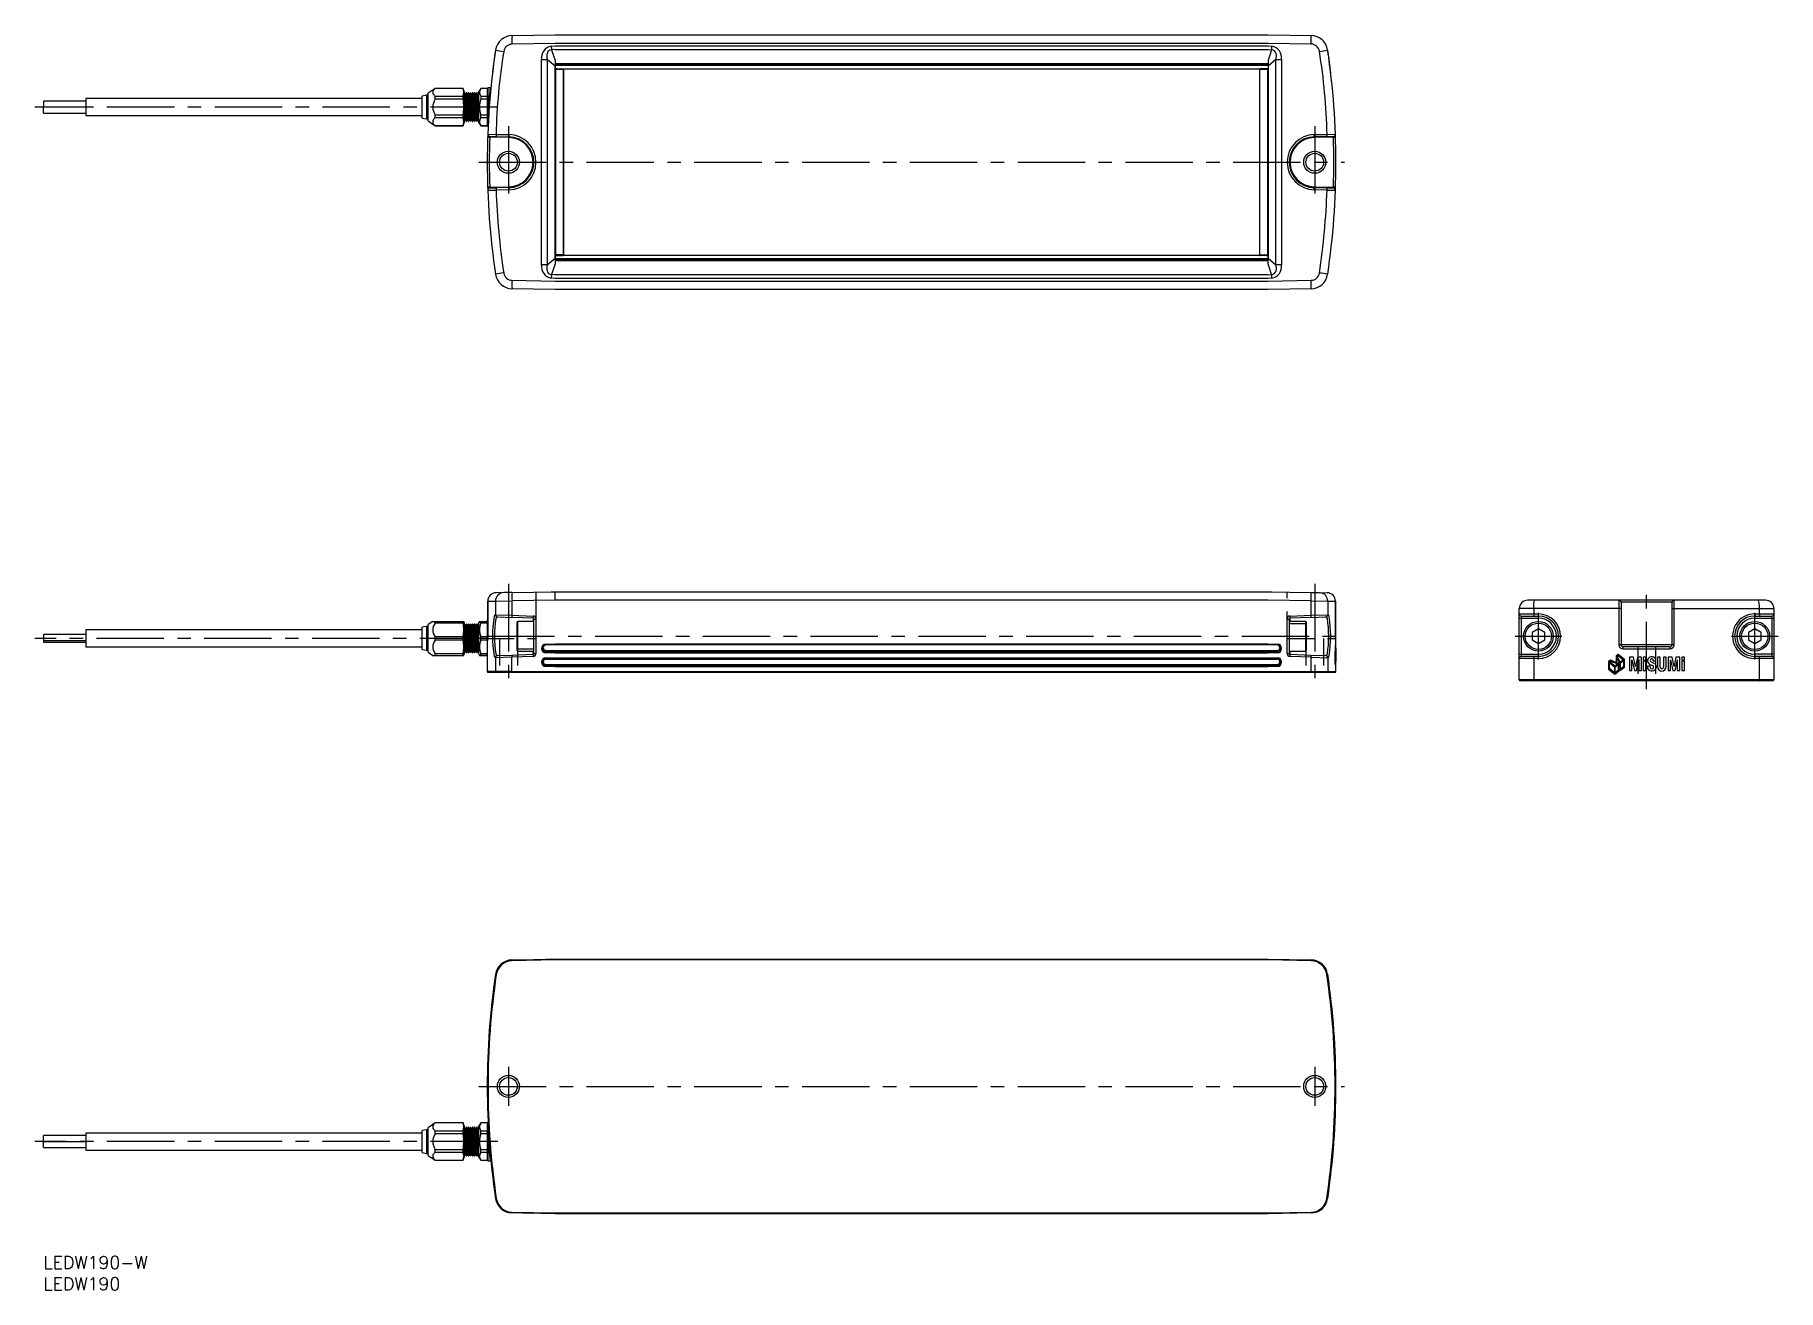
# Model space of a CAD drawing. Extents: x -2 to 409, y -8 to 288.
import ezdxf

# ---------------------------------------------------------------- set-up
doc = ezdxf.new("R2010")
doc.units = 0
doc.header["$LTSCALE"] = 0.5
doc.linetypes.add('CENTER', pattern=[50.8, 31.75, -6.35, 6.35, -6.35])
doc.linetypes.add('DASHED', pattern=[19.05, 12.7, -6.35])
for name, color, linetype in [('MSM_CENTER', 1, 'CENTER'), ('MSM_CONTINUOUS', 7, 'CONTINUOUS'), ('MSM_DASHED', 4, 'DASHED'), ('MSM_PART_NUMBER', 7, 'CONTINUOUS')]:
    doc.layers.add(name, color=color, linetype=linetype)
doc.styles.get("Standard").update_dxf_attribs({"font": 'txt.shx', "height": 3, "bigfont": 'bigfont.shx'})

# ---------------------------------------------------------------- blocks, each defined once
blk = doc.blocks.new('*U5')
at = {"layer": 'MSM_PART_NUMBER'}
blk.add_text('LEDW190', height=3, dxfattribs=at).set_placement((0, -8))
blk = doc.blocks.new('*U6')
at = {"layer": 'MSM_PART_NUMBER'}
blk.add_text('LEDW190-W', height=3, dxfattribs=at).set_placement((0, -3))

msp = doc.modelspace()

# ---------------------------------------------------------------- linework, layer by layer
at = {"layer": 'MSM_CENTER'}
for p, q in [((107.07, 270.76), (-2, 270.76)), ((109.6, 266.27), (109.6, 249.26)), ((299.6, 266.27), (299.6, 249.26)), ((102.6, 257.76), (306.6, 257.76)), ((109.6, 158.38), (109.6, 135.57)), ((299.6, 158.38), (299.6, 135.57)), ((377.8, 133.57), (377.8, 156.57)), ((352.3, 140.57), (352.3, 151.57)), ((403.3, 140.57), (403.3, 151.57)), ((104.6, 145.57), (-2, 145.57)), ((104.6, 146.07), (306.48, 146.07)), ((346.8, 146.07), (357.8, 146.07)), ((397.8, 146.07), (408.8, 146.07)), ((109.6, 44.6), (109.6, 35.4)), ((299.6, 44.6), (299.6, 35.4)), ((102.6, 40), (306.6, 40)), ((107.07, 27), (-2, 27))]:
    msp.add_line(p, q, dxfattribs=at)
at = {"layer": 'MSM_CONTINUOUS'}
for p, q in [((110.43, 287.59), (120.6, 287.76)), ((120.6, 287.76), (288.6, 287.76)), ((288.6, 287.76), (298.76, 287.59)), ((120.6, 285.76), (110.43, 285.59)), ((119.67, 285.11), (120.6, 285.2)), ((120.6, 284.33), (119.76, 284.25)), ((119.76, 284.25), (120.6, 281.72)), ((288.6, 285.76), (120.6, 285.76)), ((120.6, 285.2), (288.6, 285.2)), ((120.6, 284.34), (288.6, 284.34)), ((298.76, 285.59), (288.6, 285.76)), ((288.6, 285.2), (289.52, 285.11)), ((288.6, 284.33), (289.43, 284.25)), ((289.43, 284.25), (288.6, 281.72)), ((117.41, 233.56), (117.41, 281.97)), ((117.41, 281.97), (118.76, 281.97)), ((118.76, 281.97), (118.76, 233.56)), ((120.6, 280.37), (118.76, 281.97)), ((120.6, 281.72), (120.6, 279.91)), ((288.6, 280.93), (120.6, 280.93)), ((120.6, 280.77), (288.6, 280.77)), ((288.6, 280.67), (120.6, 280.67)), ((288.6, 280.57), (120.6, 280.57)), ((120.6, 235.16), (120.6, 280.37)), ((120.6, 279.57), (120.6, 279.67)), ((122.59, 279.57), (120.6, 279.57)), ((120.7, 279.76), (122.39, 279.76)), ((120.7, 279.56), (120.7, 235.96)), ((120.9, 279.76), (120.9, 279.88)), ((121.1, 279.85), (121.1, 279.76)), ((121.1, 279.78), (288.1, 279.78)), ((121.1, 279.78), (288.1, 279.78)), ((122.59, 279.57), (122.59, 235.97)), ((122.59, 235.96), (122.59, 279.56)), ((286.6, 279.57), (286.6, 235.97)), ((288.6, 279.57), (286.6, 279.57)), ((286.6, 279.56), (286.6, 235.96)), ((286.6, 279.56), (286.6, 279.56)), ((288.5, 279.76), (286.8, 279.76)), ((288.1, 279.76), (288.1, 279.85)), ((288.3, 279.88), (288.3, 279.76)), ((288.49, 279.56), (288.49, 235.96)), ((290.43, 281.97), (288.6, 280.37)), ((288.6, 281.72), (288.6, 279.93)), ((288.6, 280.37), (288.6, 235.16)), ((290.43, 233.56), (290.43, 281.97)), ((290.43, 281.97), (291.79, 281.97)), ((291.79, 281.97), (291.79, 233.56)), ((104.8, 269.81), (104.8, 275.26)), ((105.27, 275.26), (104.8, 275.26)), ((10, 272.18), (0, 272.18)), ((0, 272.18), (0, 270.78)), ((89.3, 272.76), (10, 272.76)), ((10, 272.76), (10, 268.76)), ((90.3, 273.56), (89.3, 273.36)), ((89.3, 268.16), (89.3, 273.36)), ((90.3, 273.56), (90.3, 267.96)), ((90.69, 273.56), (90.3, 273.56)), ((92.31, 275.16), (90.69, 274.01)), ((90.69, 267.51), (90.69, 274.01)), ((98.92, 275.16), (92.31, 275.16)), ((92.31, 275.15), (92.31, 275.16)), ((98.92, 275.15), (92.31, 275.15)), ((92.31, 273.31), (98.92, 273.31)), ((92.31, 272.6), (92.31, 273.31)), ((98.92, 272.6), (92.31, 272.6)), ((98.92, 275.15), (98.92, 275.16)), ((99.19, 274.46), (98.92, 275.16)), ((98.92, 272.6), (98.92, 273.31)), ((99.19, 274.46), (99.19, 267.06)), ((99.35, 273.86), (99.19, 274.12)), ((99.35, 273.86), (99.35, 267.67)), ((99.47, 273.86), (99.35, 273.86)), ((99.63, 274.13), (99.47, 273.86)), ((99.47, 273.86), (99.47, 267.67)), ((99.63, 274.13), (99.63, 267.4)), ((99.69, 267.4), (99.69, 274.13)), ((99.85, 273.86), (99.69, 274.13)), ((99.85, 273.86), (99.85, 267.67)), ((99.97, 273.86), (99.85, 273.86)), ((100.13, 274.13), (99.97, 273.86)), ((99.97, 273.86), (99.97, 267.67)), ((100.13, 274.13), (100.13, 267.4)), ((100.19, 267.4), (100.19, 274.13)), ((100.35, 273.86), (100.19, 274.13)), ((100.35, 273.86), (100.35, 267.67)), ((100.47, 273.86), (100.35, 273.86)), ((100.63, 274.13), (100.47, 273.86)), ((100.47, 273.86), (100.47, 267.67)), ((100.63, 274.13), (100.63, 267.4)), ((100.69, 267.4), (100.69, 274.13)), ((100.85, 273.86), (100.69, 274.13)), ((100.85, 273.86), (100.85, 267.67)), ((100.97, 273.86), (100.85, 273.86)), ((101.13, 274.13), (100.97, 273.86)), ((100.97, 273.86), (100.97, 267.67)), ((101.13, 274.13), (101.13, 267.4)), ((101.19, 267.4), (101.19, 274.13)), ((101.35, 273.86), (101.19, 274.13)), ((101.35, 267.67), (101.35, 273.86)), ((101.47, 273.86), (101.35, 273.86)), ((101.63, 274.13), (101.47, 273.86)), ((101.47, 267.67), (101.47, 273.86)), ((101.63, 274.13), (101.63, 267.4)), ((101.69, 267.4), (101.69, 274.13)), ((101.85, 273.86), (101.69, 274.13)), ((101.85, 267.67), (101.85, 273.86)), ((101.97, 273.86), (101.85, 273.86)), ((102.13, 274.13), (101.97, 273.86)), ((101.97, 267.67), (101.97, 273.86)), ((102.13, 274.13), (102.13, 267.4)), ((102.19, 267.4), (102.19, 274.13)), ((102.35, 273.86), (102.19, 274.13)), ((102.35, 267.67), (102.35, 273.86)), ((102.5, 273.86), (102.35, 273.86)), ((102.5, 267.67), (102.5, 273.86)), ((103.06, 275.16), (102.6, 274.46)), ((102.6, 267.06), (102.6, 274.46)), ((103.06, 275.15), (103.06, 275.16)), ((104.6, 275.16), (103.06, 275.16)), ((104.6, 275.15), (103.06, 275.15)), ((103.06, 273.31), (103.06, 272.6)), ((103.06, 273.31), (104.6, 273.31)), ((104.6, 272.6), (103.06, 272.6)), ((104.6, 275.16), (104.6, 266.38)), ((0, 270.78), (10, 270.78)), ((0, 269.35), (0, 270.75)), ((10, 270.75), (0, 270.75)), ((0, 269.35), (10, 269.35)), ((10, 268.76), (89.3, 268.76)), ((89.3, 268.16), (90.3, 267.96)), ((90.3, 267.96), (90.69, 267.96)), ((90.69, 267.51), (92.31, 266.36)), ((92.31, 268.93), (98.92, 268.93)), ((92.31, 268.22), (92.31, 268.93)), ((98.92, 268.22), (92.31, 268.22)), ((98.92, 268.22), (98.92, 268.93)), ((98.92, 266.36), (99.19, 267.06)), ((99.19, 267.41), (99.35, 267.67)), ((99.35, 267.67), (99.47, 267.67)), ((99.47, 267.67), (99.63, 267.4)), ((99.69, 267.4), (99.85, 267.67)), ((99.85, 267.67), (99.97, 267.67)), ((99.97, 267.67), (100.13, 267.4)), ((100.19, 267.4), (100.35, 267.67)), ((100.35, 267.67), (100.47, 267.67)), ((100.47, 267.67), (100.63, 267.4)), ((100.69, 267.4), (100.85, 267.67)), ((100.85, 267.67), (100.97, 267.67)), ((100.97, 267.67), (101.13, 267.4)), ((101.19, 267.4), (101.35, 267.67)), ((101.35, 267.67), (101.47, 267.67)), ((101.47, 267.67), (101.63, 267.4)), ((101.69, 267.4), (101.85, 267.67)), ((101.85, 267.67), (101.97, 267.67)), ((101.97, 267.67), (102.13, 267.4)), ((102.19, 267.4), (102.35, 267.67)), ((102.35, 267.67), (102.5, 267.67)), ((102.6, 267.06), (103.06, 266.36)), ((103.06, 268.22), (103.06, 268.93)), ((103.06, 268.93), (104.6, 268.93)), ((104.6, 268.22), (103.06, 268.22)), ((104.9, 269.64), (104.9, 267.91)), ((105.03, 268.17), (104.9, 268.17)), ((104.9, 267.76), (105.08, 267.76)), ((92.31, 266.38), (98.92, 266.38)), ((92.31, 266.36), (92.31, 266.38)), ((92.31, 266.36), (98.92, 266.36)), ((98.92, 266.36), (98.92, 266.38)), ((103.06, 266.36), (103.06, 266.38)), ((103.06, 266.38), (104.6, 266.38)), ((103.06, 266.36), (104.6, 266.36)), ((104.72, 264.36), (104.76, 264.36)), ((104.72, 264.36), (106.68, 264.32)), ((105.02, 263.89), (105.21, 263.84)), ((109.7, 263.56), (105.18, 263.64)), ((105.21, 263.84), (106.68, 263.82)), ((106.68, 264.32), (109.7, 264.26)), ((106.68, 263.85), (106.68, 263.82)), ((106.68, 263.82), (109.7, 263.76)), ((299.49, 264.26), (302.51, 264.32)), ((302.51, 263.82), (299.49, 263.76)), ((304.01, 263.64), (299.49, 263.56)), ((302.51, 264.32), (304.48, 264.36)), ((302.51, 263.82), (303.98, 263.84)), ((104.72, 251.17), (106.68, 251.21)), ((105.18, 251.89), (109.7, 251.97)), ((105.21, 251.69), (106.68, 251.71)), ((109.7, 251.77), (106.68, 251.71)), ((109.7, 251.27), (106.68, 251.21)), ((299.49, 251.97), (304.01, 251.89)), ((299.49, 251.77), (302.51, 251.71)), ((302.51, 251.21), (299.49, 251.27)), ((302.51, 251.71), (302.51, 251.68)), ((302.51, 251.71), (303.91, 251.69)), ((302.51, 251.21), (304.48, 251.17)), ((303.91, 251.69), (304, 251.69)), ((304.48, 251.3), (304.48, 251.3)), ((304.48, 251.2), (304.48, 251.17)), ((118.76, 233.56), (120.6, 235.16)), ((120.6, 235.97), (120.6, 235.87)), ((122.59, 235.97), (120.6, 235.97)), ((120.6, 235.6), (120.6, 233.81)), ((288.6, 234.97), (120.6, 234.97)), ((120.6, 234.86), (288.6, 234.86)), ((288.6, 234.76), (120.6, 234.76)), ((120.6, 234.6), (288.6, 234.6)), ((120.7, 235.76), (122.39, 235.76)), ((120.9, 235.64), (120.9, 235.76)), ((121.1, 235.76), (121.1, 235.68)), ((288.1, 235.75), (121.1, 235.75)), ((288.1, 235.75), (121.1, 235.75)), ((122.59, 235.96), (122.59, 235.96)), ((286.6, 235.97), (288.6, 235.97)), ((288.5, 235.76), (286.8, 235.76)), ((288.1, 235.68), (288.1, 235.76)), ((288.3, 235.76), (288.3, 235.64)), ((288.6, 233.81), (288.6, 235.62)), ((288.6, 235.16), (290.43, 233.56)), ((288.6, 234.64), (288.6, 234.6)), ((118.76, 233.56), (117.41, 233.56)), ((120.6, 230.33), (119.67, 230.42)), ((120.6, 233.81), (119.76, 231.28)), ((120.6, 231.2), (119.76, 231.28)), ((288.6, 231.19), (120.6, 231.19)), ((288.6, 230.33), (120.6, 230.33)), ((289.43, 231.28), (288.6, 233.81)), ((288.6, 231.2), (289.43, 231.28)), ((289.52, 230.42), (288.6, 230.33)), ((291.79, 233.56), (290.43, 233.56)), ((110.43, 229.94), (120.6, 229.76)), ((120.6, 227.76), (110.43, 227.94)), ((120.6, 229.76), (288.6, 229.76)), ((288.6, 227.76), (120.6, 227.76)), ((288.6, 229.76), (298.76, 229.94)), ((298.76, 227.94), (288.6, 227.76)), ((106.52, 156.29), (106.32, 156.29)), ((108.49, 156.36), (106.68, 156.33)), ((110.43, 156.39), (108.49, 156.36)), ((110.43, 156.39), (120.6, 156.57)), ((119.67, 156.55), (120.6, 156.57)), ((120.6, 156.57), (288.6, 156.57)), ((120.6, 154.57), (120.6, 156.57)), ((288.6, 156.57), (298.76, 156.39)), ((288.6, 156.57), (289.52, 156.55)), ((298.76, 156.39), (300.72, 156.36)), ((300.7, 156.36), (302.51, 156.33)), ((300.72, 156.36), (301.05, 156.29)), ((104.72, 154.33), (106.54, 154.36)), ((104.72, 154.33), (104.72, 145.5)), ((104.72, 145.5), (104.72, 154.33)), ((106.54, 154.36), (110.43, 154.39)), ((106.54, 154.36), (106.54, 151.12)), ((120.6, 154.57), (110.43, 154.39)), ((110.43, 154.39), (110.43, 151)), ((288.6, 154.57), (120.6, 154.57)), ((298.76, 154.39), (288.6, 154.57)), ((298.76, 151), (298.76, 154.39)), ((298.76, 154.39), (302.65, 154.36)), ((302.65, 154.36), (302.65, 151.12)), ((302.65, 154.36), (304.48, 154.33)), ((304.48, 145.5), (304.48, 154.33)), ((304.48, 154.33), (304.48, 145.5)), ((371.8, 152.57), (347.8, 152.57)), ((347.8, 135.77), (347.8, 152.57)), ((405.8, 154.57), (349.8, 154.57)), ((351.21, 152.57), (351.22, 153.19)), ((351.21, 152.57), (351.21, 151.32)), ((351.22, 153.19), (351.27, 153.75)), ((351.27, 153.75), (351.33, 154.19)), ((351.33, 154.19), (351.41, 154.47)), ((351.41, 154.47), (351.5, 154.57)), ((371.28, 154.57), (371.28, 144.07)), ((383.8, 154.07), (371.8, 154.07)), ((371.8, 154.07), (371.8, 144.07)), ((383.8, 144.07), (383.8, 154.07)), ((383.8, 152.57), (407.8, 152.57)), ((384.32, 144.07), (384.32, 154.57)), ((404.19, 154.47), (404.1, 154.57)), ((404.27, 154.19), (404.19, 154.47)), ((404.33, 153.75), (404.27, 154.19)), ((404.38, 153.19), (404.33, 153.75)), ((404.39, 152.57), (404.38, 153.19)), ((404.39, 151.32), (404.39, 152.57)), ((407.8, 152.57), (407.8, 135.77)), ((90.3, 148.37), (89.3, 148.17)), ((89.3, 142.97), (89.3, 148.17)), ((90.3, 148.37), (90.3, 142.77)), ((90.69, 148.37), (90.3, 148.37)), ((91.75, 149.57), (90.69, 148.82)), ((90.69, 142.32), (90.69, 148.82)), ((91.75, 149.57), (99.08, 149.57)), ((92.31, 149.16), (92.31, 149.57)), ((98.92, 149.16), (92.31, 149.16)), ((98.92, 149.16), (98.92, 149.57)), ((99.19, 149.27), (99.08, 149.57)), ((99.19, 149.27), (99.19, 141.87)), ((99.35, 148.66), (99.19, 148.93)), ((99.35, 148.66), (99.35, 142.48)), ((99.47, 148.66), (99.35, 148.66)), ((99.63, 148.93), (99.47, 148.66)), ((99.47, 148.66), (99.47, 142.48)), ((99.63, 148.93), (99.63, 142.21)), ((99.69, 142.21), (99.69, 148.93)), ((99.85, 148.66), (99.69, 148.93)), ((99.85, 148.66), (99.85, 142.48)), ((99.97, 148.66), (99.85, 148.66)), ((100.13, 148.93), (99.97, 148.66)), ((99.97, 148.66), (99.97, 142.48)), ((100.13, 148.93), (100.13, 142.21)), ((100.19, 142.21), (100.19, 148.93)), ((100.35, 148.66), (100.19, 148.93)), ((100.35, 148.66), (100.35, 142.48)), ((100.47, 148.66), (100.35, 148.66)), ((100.63, 148.93), (100.47, 148.66)), ((100.47, 148.66), (100.47, 142.48)), ((100.63, 148.93), (100.63, 142.21)), ((100.69, 142.21), (100.69, 148.93)), ((100.85, 148.66), (100.69, 148.93)), ((100.85, 148.66), (100.85, 142.48)), ((100.97, 148.66), (100.85, 148.66)), ((101.13, 148.93), (100.97, 148.66)), ((100.97, 148.66), (100.97, 142.48)), ((101.13, 148.93), (101.13, 142.21)), ((101.19, 142.21), (101.19, 148.93)), ((101.35, 148.66), (101.19, 148.93)), ((101.35, 142.48), (101.35, 148.66)), ((101.47, 148.66), (101.35, 148.66)), ((101.63, 148.93), (101.47, 148.66)), ((101.47, 142.48), (101.47, 148.66)), ((101.63, 148.93), (101.63, 142.21)), ((101.69, 142.21), (101.69, 148.93)), ((101.85, 148.66), (101.69, 148.93)), ((101.85, 142.48), (101.85, 148.66)), ((101.97, 148.66), (101.85, 148.66)), ((102.13, 148.93), (101.97, 148.66)), ((101.97, 142.48), (101.97, 148.66)), ((102.13, 148.93), (102.13, 142.21)), ((102.19, 142.21), (102.19, 148.93)), ((102.35, 148.66), (102.19, 148.93)), ((102.35, 142.48), (102.35, 148.66)), ((102.5, 148.66), (102.35, 148.66)), ((102.5, 142.48), (102.5, 148.66)), ((102.79, 149.57), (102.6, 149.27)), ((102.6, 141.87), (102.6, 149.27)), ((102.79, 149.57), (104.6, 149.57)), ((103.06, 149.16), (103.06, 149.57)), ((104.6, 149.16), (103.06, 149.16)), ((104.6, 149.87), (104.6, 144.84)), ((104.6, 149.57), (104.6, 144.82)), ((106.49, 151.12), (106.54, 151.12)), ((106.54, 151.12), (110.43, 151)), ((106.97, 150.62), (107.02, 150.62)), ((107.02, 150.62), (110.42, 150.5)), ((115.4, 150.33), (110.42, 150.5)), ((110.43, 151), (115.41, 150.83)), ((111.6, 149.38), (111.6, 143.21)), ((111.8, 142.57), (111.8, 149.57)), ((115.6, 149.57), (111.8, 149.57)), ((115.4, 150.33), (115.4, 149.57)), ((115.6, 142.01), (115.6, 150.13)), ((115.6, 150.13), (116.09, 150.13)), ((116.09, 150.13), (116.09, 142.01)), ((293.11, 142.01), (293.11, 150.13)), ((293.11, 150.13), (293.6, 150.13)), ((293.6, 150.13), (293.6, 142.01)), ((297.4, 149.57), (293.6, 149.57)), ((293.6, 149.1), (297.4, 149.1)), ((293.78, 150.83), (298.76, 151)), ((298.77, 150.5), (293.79, 150.33)), ((293.79, 149.57), (293.79, 150.33)), ((297.4, 149.57), (297.4, 142.57)), ((297.6, 149.4), (297.6, 142.76)), ((298.76, 151), (302.65, 151.12)), ((298.77, 150.5), (302.17, 150.62)), ((302.17, 150.62), (302.22, 150.62)), ((302.65, 151.12), (302.7, 151.12)), ((347.8, 151.32), (352.3, 151.32)), ((347.8, 150.32), (352.3, 150.32)), ((348.3, 150.82), (352.3, 150.82)), ((348.3, 141.32), (348.3, 150.82)), ((351.21, 151.32), (351.21, 151.13)), ((351.21, 151.13), (351.23, 150.97)), ((351.23, 150.97), (351.25, 150.86)), ((351.25, 150.86), (351.28, 150.82)), ((352.3, 150.32), (352.3, 150.82)), ((403.3, 151.32), (407.8, 151.32)), ((403.3, 150.82), (407.3, 150.82)), ((403.3, 150.32), (403.3, 150.82)), ((403.3, 150.32), (407.8, 150.32)), ((404.35, 150.86), (404.32, 150.82)), ((404.37, 150.97), (404.35, 150.86)), ((404.39, 151.13), (404.37, 150.97)), ((404.39, 151.32), (404.39, 151.13)), ((407.3, 150.82), (407.3, 141.32)), ((10, 146.49), (0, 146.49)), ((0, 146.49), (0, 144.65)), ((0, 145.1), (10, 145.1)), ((0, 144.65), (10, 144.65)), ((89.3, 147.57), (10, 147.57)), ((10, 147.57), (10, 143.57)), ((92.31, 145.98), (98.92, 145.98)), ((92.31, 145.16), (92.31, 145.98)), ((98.92, 145.16), (92.31, 145.16)), ((98.92, 145.16), (98.92, 145.98)), ((103.06, 145.16), (103.06, 145.98)), ((103.06, 145.98), (104.6, 145.98)), ((104.6, 145.16), (103.06, 145.16)), ((104.69, 145.57), (104.6, 145.57)), ((104.6, 145.57), (104.6, 144.91)), ((104.6, 144.8), (104.6, 137.77)), ((104.69, 145.57), (104.7, 145.09)), ((104.72, 145.5), (104.72, 145.47)), ((104.72, 145.5), (104.72, 145.5)), ((111.8, 146.96), (111.6, 146.96)), ((111.6, 145.18), (111.8, 145.18)), ((118.38, 144.21), (120.6, 144.27)), ((120.6, 144.07), (118.39, 144.01)), ((120.6, 144.04), (118.39, 143.99)), ((118.39, 144.01), (118.39, 143.99)), ((120.6, 144.27), (288.6, 144.27)), ((288.6, 144.07), (120.6, 144.07)), ((288.6, 144.04), (120.6, 144.04)), ((288.6, 144.27), (290.81, 144.21)), ((290.8, 144.01), (288.6, 144.07)), ((290.8, 143.99), (288.6, 144.04)), ((297.6, 146.96), (297.4, 146.96)), ((297.4, 145.18), (297.6, 145.18)), ((304.46, 143.66), (304.47, 143.9)), ((304.52, 142.66), (304.47, 143.9)), ((304.49, 144.89), (304.49, 144.88)), ((304.6, 137.77), (304.6, 144.8)), ((352.3, 147.79), (350.8, 146.94)), ((350.8, 146.94), (350.8, 145.2)), ((350.8, 145.2), (352.3, 144.35)), ((353.8, 146.94), (352.3, 147.79)), ((352.3, 144.35), (353.8, 145.2)), ((353.8, 145.2), (353.8, 146.94)), ((384.32, 144.07), (371.28, 144.07)), ((403.3, 147.79), (401.8, 146.94)), ((401.8, 146.94), (401.8, 145.2)), ((401.8, 145.2), (403.3, 144.35)), ((404.8, 146.94), (403.3, 147.79)), ((403.3, 144.35), (404.8, 145.2)), ((404.8, 145.2), (404.8, 146.94)), ((10, 143.57), (89.3, 143.57)), ((89.3, 142.97), (90.3, 142.77)), ((90.3, 142.77), (90.69, 142.77)), ((90.69, 142.32), (91.75, 141.57)), ((91.75, 141.57), (99.08, 141.57)), ((92.31, 141.98), (98.92, 141.98)), ((92.31, 141.57), (92.31, 141.98)), ((98.92, 141.57), (98.92, 141.98)), ((99.08, 141.57), (99.19, 141.87)), ((99.19, 142.21), (99.35, 142.48)), ((99.35, 142.48), (99.47, 142.48)), ((99.47, 142.48), (99.63, 142.21)), ((99.69, 142.21), (99.85, 142.48)), ((99.85, 142.48), (99.97, 142.48)), ((99.97, 142.48), (100.13, 142.21)), ((100.19, 142.21), (100.35, 142.48)), ((100.35, 142.48), (100.47, 142.48)), ((100.47, 142.48), (100.63, 142.21)), ((100.69, 142.21), (100.85, 142.48)), ((100.85, 142.48), (100.97, 142.48)), ((100.97, 142.48), (101.13, 142.21)), ((101.19, 142.21), (101.35, 142.48)), ((101.35, 142.48), (101.47, 142.48)), ((101.47, 142.48), (101.63, 142.21)), ((101.69, 142.21), (101.85, 142.48)), ((101.85, 142.48), (101.97, 142.48)), ((101.97, 142.48), (102.13, 142.21)), ((102.19, 142.21), (102.35, 142.48)), ((102.35, 142.48), (102.5, 142.48)), ((102.6, 141.87), (102.79, 141.57)), ((102.79, 141.57), (104.6, 141.57)), ((103.06, 141.57), (103.06, 141.98)), ((103.06, 141.98), (104.6, 141.98)), ((104.6, 141.57), (103.06, 141.57)), ((106.49, 141.02), (106.54, 141.02)), ((110.43, 141.14), (106.54, 141.02)), ((106.54, 141.02), (106.54, 137.77)), ((107.02, 141.52), (106.97, 141.52)), ((107.02, 141.52), (110.42, 141.64)), ((110.42, 141.64), (115.4, 141.81)), ((115.41, 141.31), (110.43, 141.14)), ((110.43, 137.77), (110.43, 141.14)), ((111.6, 143.21), (111.6, 142.86)), ((115.6, 143.04), (111.8, 143.04)), ((111.8, 142.57), (115.6, 142.57)), ((115.4, 141.81), (115.4, 142.57)), ((115.6, 142.01), (116.09, 142.01)), ((118.38, 142.58), (120.6, 142.52)), ((120.6, 142.12), (118.38, 142.18)), ((118.38, 140.96), (120.6, 141.02)), ((118.39, 142.75), (120.6, 142.69)), ((120.6, 142.32), (118.39, 142.38)), ((118.39, 140.76), (120.6, 140.82)), ((118.39, 140.65), (120.6, 140.7)), ((120.6, 142.69), (288.6, 142.69)), ((288.6, 142.52), (120.6, 142.52)), ((288.6, 142.32), (120.6, 142.32)), ((288.6, 142.12), (120.6, 142.12)), ((120.6, 141.02), (288.6, 141.02)), ((120.6, 140.82), (288.6, 140.82)), ((120.6, 140.7), (288.6, 140.7)), ((288.6, 142.69), (290.8, 142.75)), ((290.81, 142.58), (288.6, 142.52)), ((290.8, 142.38), (288.6, 142.32)), ((290.81, 142.18), (288.6, 142.12)), ((288.6, 141.02), (290.81, 140.96)), ((288.6, 140.82), (290.8, 140.76)), ((288.6, 140.7), (290.8, 140.65)), ((293.11, 142.01), (293.6, 142.01)), ((293.6, 142.57), (297.4, 142.57)), ((298.76, 141.14), (293.78, 141.31)), ((293.79, 141.81), (293.79, 142.57)), ((293.79, 141.81), (298.77, 141.64)), ((298.76, 137.77), (298.76, 141.14)), ((298.76, 141.14), (302.65, 141.02)), ((298.77, 141.64), (302.17, 141.52)), ((302.22, 141.52), (302.17, 141.52)), ((302.65, 141.02), (302.7, 141.02)), ((302.65, 141.02), (302.65, 137.77)), ((304.37, 142.23), (304.38, 142.32)), ((304.37, 142.23), (304.37, 140.46)), ((304.37, 142.17), (304.39, 142.17)), ((304.38, 141.97), (304.37, 141.97)), ((304.37, 140.54), (304.38, 140.54)), ((304.37, 140.46), (304.42, 139.55)), ((304.38, 142.32), (304.39, 142.55)), ((304.4, 142.32), (304.38, 142.32)), ((304.38, 141.97), (304.38, 140.54)), ((304.43, 141.14), (304.38, 141.97)), ((304.38, 140.54), (304.44, 139.55)), ((304.39, 142.55), (304.45, 142.03)), ((304.4, 142.32), (304.39, 142.17)), ((304.39, 142.17), (304.44, 141.14)), ((304.4, 142.32), (304.43, 142.03)), ((304.43, 142.03), (304.45, 142.03)), ((304.43, 142.03), (304.44, 141.96)), ((304.43, 141.14), (304.44, 141.14)), ((304.44, 140.98), (304.43, 141.14)), ((304.44, 141.96), (304.46, 141.96)), ((304.44, 141.96), (304.46, 141.76)), ((304.46, 141.51), (304.44, 141.14)), ((304.47, 141.51), (304.44, 140.97)), ((304.44, 139.55), (304.44, 140.98)), ((304.44, 140.97), (304.44, 139.54)), ((304.44, 140.97), (304.44, 140.97)), ((304.44, 139.54), (304.47, 140)), ((304.48, 140), (304.44, 139.23)), ((304.45, 143.56), (304.46, 143.66)), ((304.45, 143.56), (304.45, 142.03)), ((304.45, 143.48), (304.46, 143.48)), ((304.46, 143.13), (304.45, 143.13)), ((304.46, 143.66), (304.47, 143.66)), ((304.47, 143.66), (304.46, 143.48)), ((304.46, 143.48), (304.49, 142.07)), ((304.46, 143.13), (304.46, 141.96)), ((304.46, 143.13), (304.48, 142.07)), ((304.46, 141.96), (304.48, 141.76)), ((304.46, 141.76), (304.48, 141.76)), ((304.46, 141.76), (304.46, 141.51)), ((304.46, 141.51), (304.47, 141.51)), ((304.51, 142.66), (304.47, 143.66)), ((304.47, 140.08), (304.47, 141.51)), ((304.47, 140.91), (304.48, 140.91)), ((304.47, 140.68), (304.48, 140.68)), ((304.47, 140.48), (304.48, 140.48)), ((304.47, 140), (304.47, 140.08)), ((304.47, 140), (304.48, 140)), ((304.48, 142.07), (304.49, 142.07)), ((304.48, 142.07), (304.48, 141.92)), ((304.48, 140.68), (304.48, 141.92)), ((304.48, 141.89), (304.49, 141.89)), ((304.48, 141.76), (304.48, 140.91)), ((304.48, 140.91), (304.48, 140.68)), ((304.48, 140.48), (304.48, 140.46)), ((304.48, 140.48), (304.48, 140)), ((304.48, 140.46), (304.49, 140.46)), ((304.48, 140.46), (304.49, 140.14)), ((304.49, 142.07), (304.5, 142.43)), ((304.51, 142.43), (304.49, 141.89)), ((304.49, 141.89), (304.49, 140.46)), ((304.51, 140.92), (304.49, 140.46)), ((304.52, 140.92), (304.49, 140.14)), ((304.5, 142.43), (304.51, 142.66)), ((304.51, 142.43), (304.5, 142.43)), ((304.52, 142.66), (304.51, 142.66)), ((304.51, 141), (304.51, 142.43)), ((304.51, 141), (304.51, 140.92)), ((304.51, 140.92), (304.52, 140.92)), ((304.52, 140.92), (304.52, 142.66)), ((304.57, 143.26), (304.55, 143.26)), ((304.55, 143.26), (304.55, 140.1)), ((304.55, 142.62), (304.56, 142.62)), ((304.55, 140.1), (304.56, 140.1)), ((304.56, 140.1), (304.56, 142.62)), ((304.56, 142.62), (304.57, 141.03)), ((304.57, 143.26), (304.58, 141.03)), ((304.57, 141.03), (304.58, 141.03)), ((304.57, 141.03), (304.57, 140.1)), ((304.57, 140.1), (304.58, 140.1)), ((304.59, 143.26), (304.58, 143.26)), ((304.58, 143.26), (304.58, 142.66)), ((304.59, 142.66), (304.58, 142.66)), ((304.58, 142.66), (304.58, 141.03)), ((304.59, 142.66), (304.58, 140.1)), ((304.6, 143.26), (304.59, 143.26)), ((304.59, 143.26), (304.59, 142.59)), ((304.59, 140.1), (304.59, 143.26)), ((304.59, 142.66), (304.59, 140.1)), ((304.59, 142.59), (304.6, 142.59)), ((304.59, 142.3), (304.59, 140.1)), ((304.6, 142.3), (304.59, 142.3)), ((304.59, 140.1), (304.6, 140.1)), ((304.59, 140.1), (304.59, 140.1)), ((304.6, 142.59), (304.6, 143.26)), ((304.6, 140.1), (304.6, 142.3)), ((347.8, 141.82), (352.3, 141.82)), ((352.3, 140.82), (347.8, 140.82)), ((352.3, 141.32), (348.3, 141.32)), ((351.21, 141.01), (351.23, 141.17)), ((351.21, 140.82), (351.21, 141.01)), ((351.21, 140.82), (351.21, 135.77)), ((351.23, 141.17), (351.25, 141.28)), ((351.25, 141.28), (351.28, 141.32)), ((352.3, 141.82), (352.3, 141.32)), ((369.26, 140.44), (368.84, 140.12)), ((368.84, 140.12), (368.84, 138.35)), ((369.03, 138.43), (369.03, 139.86)), ((369.03, 139.86), (370.21, 138.87)), ((369.09, 140.06), (369.29, 140.21)), ((370.33, 139.03), (369.09, 140.06)), ((370.62, 139.92), (369.26, 140.44)), ((369.29, 140.21), (371.04, 139.55)), ((371.08, 141.79), (370.62, 141.45)), ((370.62, 141.45), (370.62, 139.92)), ((370.82, 139.85), (370.82, 141.02)), ((370.82, 141.02), (371.45, 139.81)), ((371.33, 139.65), (370.82, 139.85)), ((370.85, 141.37), (371.09, 141.55)), ((371.58, 139.96), (370.85, 141.37)), ((372.56, 140.55), (371.08, 141.79)), ((371.09, 141.55), (372.33, 140.52)), ((371.45, 139.81), (371.45, 138.57)), ((372.33, 140.52), (371.58, 139.96)), ((371.64, 139.78), (372.37, 140.32)), ((371.64, 138.35), (371.64, 139.78)), ((372.28, 143.07), (372.3, 143.57)), ((372.28, 143.07), (383.32, 143.07)), ((383.3, 143.57), (372.3, 143.57)), ((372.37, 140.32), (372.37, 138.89)), ((372.56, 138.81), (372.56, 140.55)), ((373.77, 141.15), (373.77, 137.99)), ((374.72, 141.15), (373.77, 141.15)), ((374.36, 140.51), (374.93, 137.99)), ((374.36, 137.99), (374.36, 140.51)), ((375.17, 138.92), (374.72, 141.15)), ((375.63, 141.15), (375.17, 138.92)), ((375.42, 137.99), (375.99, 140.55)), ((376.58, 141.15), (375.63, 141.15)), ((375.99, 140.55), (375.99, 137.99)), ((376.58, 137.99), (376.58, 141.15)), ((377.66, 141.15), (377.03, 141.15)), ((377.03, 141.15), (377.03, 140.47)), ((377.03, 140.47), (377.66, 140.47)), ((377.66, 140.19), (377.03, 140.19)), ((377.03, 140.19), (377.03, 137.99)), ((377.66, 140.47), (377.66, 141.15)), ((377.66, 137.99), (377.66, 140.19)), ((379.78, 139.57), (378.99, 139.94)), ((379.27, 140.68), (379.03, 140.74)), ((379.38, 140.27), (379.37, 140.54)), ((379.38, 140.27), (379.99, 140.27)), ((379.99, 140.27), (379.99, 140.48)), ((381.04, 141.15), (380.4, 141.15)), ((380.4, 141.15), (380.4, 138.95)), ((381.04, 138.8), (381.04, 141.15)), ((382.42, 141.15), (381.78, 141.15)), ((381.78, 141.15), (381.78, 138.79)), ((382.42, 138.95), (382.42, 141.15)), ((383.81, 141.15), (382.87, 141.15)), ((382.87, 141.15), (382.87, 137.99)), ((383.3, 143.57), (383.32, 143.07)), ((383.45, 137.99), (383.45, 140.52)), ((383.45, 140.52), (384.02, 137.99)), ((384.27, 138.92), (383.81, 141.15)), ((384.73, 141.15), (384.27, 138.92)), ((384.52, 137.99), (385.08, 140.52)), ((385.67, 141.15), (384.73, 141.15)), ((385.09, 137.99), (385.08, 140.52)), ((385.67, 137.99), (385.67, 141.15)), ((386.76, 141.15), (386.12, 141.15)), ((386.12, 141.15), (386.12, 140.47)), ((386.12, 140.47), (386.76, 140.47)), ((386.76, 140.19), (386.12, 140.19)), ((386.12, 140.19), (386.12, 137.99)), ((386.76, 140.47), (386.76, 141.15)), ((386.76, 137.99), (386.76, 140.19)), ((407.8, 141.82), (403.3, 141.82)), ((403.3, 141.82), (403.3, 141.32)), ((407.3, 141.32), (403.3, 141.32)), ((407.8, 140.82), (403.3, 140.82)), ((404.35, 141.28), (404.32, 141.32)), ((404.37, 141.17), (404.35, 141.28)), ((404.39, 141.01), (404.37, 141.17)), ((404.39, 140.82), (404.39, 141.01)), ((404.39, 135.77), (404.39, 140.82)), ((110.43, 137.77), (104.6, 137.77)), ((104.8, 137.57), (304.4, 137.57)), ((110.43, 137.77), (120.6, 137.77)), ((120.6, 138.87), (118.38, 138.93)), ((120.6, 139.35), (118.39, 139.41)), ((118.39, 139.33), (118.39, 139.41)), ((120.6, 139.27), (118.39, 139.33)), ((120.6, 139.07), (118.39, 139.13)), ((288.6, 139.35), (120.6, 139.35)), ((288.6, 139.27), (120.6, 139.27)), ((288.6, 139.07), (120.6, 139.07)), ((288.6, 138.87), (120.6, 138.87)), ((120.6, 137.77), (288.6, 137.77)), ((290.8, 139.41), (288.6, 139.35)), ((290.8, 139.33), (288.6, 139.27)), ((290.8, 139.13), (288.6, 139.07)), ((290.81, 138.93), (288.6, 138.87)), ((288.6, 137.77), (298.76, 137.77)), ((290.8, 139.33), (290.8, 139.41)), ((298.76, 137.77), (304.6, 137.77)), ((304.42, 139.55), (304.44, 139.55)), ((304.42, 139.55), (304.42, 139.54)), ((304.42, 139.54), (304.44, 139.54)), ((304.42, 139.54), (304.44, 139.23)), ((407.8, 135.77), (347.8, 135.77)), ((407.6, 135.57), (348, 135.57)), ((351.21, 135.67), (351.21, 135.77)), ((351.22, 135.6), (351.21, 135.67)), ((351.24, 135.57), (351.22, 135.6)), ((368.84, 138.35), (370.3, 137.12)), ((370.21, 137.44), (369.03, 138.43)), ((370.21, 138.87), (370.21, 137.44)), ((370.3, 137.12), (371.33, 137.89)), ((371.04, 139.55), (370.33, 139.03)), ((370.4, 138.86), (371.14, 139.4)), ((370.4, 137.43), (370.4, 138.86)), ((371.14, 137.97), (370.4, 137.43)), ((371.14, 139.4), (371.14, 137.97)), ((371.33, 138.8), (371.33, 139.65)), ((371.45, 138.57), (371.33, 138.8)), ((371.33, 138.37), (371.52, 138.03)), ((371.33, 137.89), (371.33, 138.37)), ((371.52, 138.03), (372.56, 138.81)), ((372.37, 138.89), (371.64, 138.35)), ((373.77, 137.99), (374.36, 137.99)), ((374.93, 137.99), (375.42, 137.99)), ((375.99, 137.99), (376.58, 137.99)), ((377.03, 137.99), (377.66, 137.99)), ((378.63, 138.98), (377.99, 138.98)), ((377.99, 138.98), (377.99, 138.63)), ((378.63, 138.77), (378.63, 138.98)), ((382.87, 137.99), (383.45, 137.99)), ((384.02, 137.99), (384.52, 137.99)), ((385.09, 137.99), (385.67, 137.99)), ((386.12, 137.99), (386.76, 137.99)), ((404.36, 135.57), (404.38, 135.6)), ((404.38, 135.6), (404.39, 135.67)), ((404.39, 135.67), (404.39, 135.77)), ((110.43, 69.82), (120.6, 70)), ((118.38, 69.96), (120.6, 70)), ((120.6, 70), (288.6, 70)), ((288.6, 70), (298.76, 69.82)), ((106.54, 66.41), (106.74, 66.38)), ((110.43, 69.82), (110.43, 69.62)), ((120.6, 69.8), (110.43, 69.62)), ((288.6, 69.8), (120.6, 69.8)), ((298.76, 69.62), (288.6, 69.8)), ((298.76, 69.82), (298.76, 69.62)), ((302.45, 66.38), (302.65, 66.41)), ((89.3, 29), (10, 29)), ((10, 29), (10, 25)), ((90.3, 29.8), (89.3, 29.6)), ((89.3, 24.4), (89.3, 29.6)), ((90.3, 29.8), (90.3, 24.2)), ((90.69, 29.8), (90.3, 29.8)), ((92.31, 31.4), (90.69, 30.25)), ((90.69, 23.75), (90.69, 30.25)), ((98.92, 31.4), (92.31, 31.4)), ((92.31, 31.38), (92.31, 31.4)), ((98.92, 31.38), (92.31, 31.38)), ((92.31, 29.55), (98.92, 29.55)), ((92.31, 28.83), (92.31, 29.55)), ((98.92, 28.83), (92.31, 28.83)), ((98.92, 31.38), (98.92, 31.4)), ((99.19, 30.7), (98.92, 31.4)), ((98.92, 28.83), (98.92, 29.55)), ((99.19, 30.7), (99.19, 23.3)), ((99.35, 30.09), (99.19, 30.36)), ((99.35, 30.09), (99.35, 23.91)), ((99.47, 30.09), (99.35, 30.09)), ((99.63, 30.36), (99.47, 30.09)), ((99.47, 30.09), (99.47, 23.91)), ((99.63, 30.36), (99.63, 23.64)), ((99.69, 23.64), (99.69, 30.36)), ((99.85, 30.09), (99.69, 30.36)), ((99.85, 30.09), (99.85, 23.91)), ((99.97, 30.09), (99.85, 30.09)), ((100.13, 30.36), (99.97, 30.09)), ((99.97, 30.09), (99.97, 23.91)), ((100.13, 30.36), (100.13, 23.64)), ((100.19, 23.64), (100.19, 30.36)), ((100.35, 30.09), (100.19, 30.36)), ((100.35, 30.09), (100.35, 23.91)), ((100.47, 30.09), (100.35, 30.09)), ((100.63, 30.36), (100.47, 30.09)), ((100.47, 30.09), (100.47, 23.91)), ((100.63, 30.36), (100.63, 23.64)), ((100.69, 23.64), (100.69, 30.36)), ((100.85, 30.09), (100.69, 30.36)), ((100.85, 30.09), (100.85, 23.91)), ((100.97, 30.09), (100.85, 30.09)), ((101.13, 30.36), (100.97, 30.09)), ((100.97, 30.09), (100.97, 23.91)), ((101.13, 30.36), (101.13, 23.64)), ((101.19, 23.64), (101.19, 30.36)), ((101.35, 30.09), (101.19, 30.36)), ((101.35, 23.91), (101.35, 30.09)), ((101.47, 30.09), (101.35, 30.09)), ((101.63, 30.36), (101.47, 30.09)), ((101.47, 23.91), (101.47, 30.09)), ((101.63, 30.36), (101.63, 23.64)), ((101.69, 23.64), (101.69, 30.36)), ((101.85, 30.09), (101.69, 30.36)), ((101.85, 23.91), (101.85, 30.09)), ((101.97, 30.09), (101.85, 30.09)), ((102.13, 30.36), (101.97, 30.09)), ((101.97, 23.91), (101.97, 30.09)), ((102.13, 30.36), (102.13, 23.64)), ((102.19, 23.64), (102.19, 30.36)), ((102.35, 30.09), (102.19, 30.36)), ((102.35, 23.91), (102.35, 30.09)), ((102.5, 30.09), (102.35, 30.09)), ((102.5, 23.91), (102.5, 30.09)), ((103.06, 31.4), (102.6, 30.7)), ((102.6, 23.3), (102.6, 30.7)), ((103.06, 31.38), (103.06, 31.4)), ((104.6, 31.4), (103.06, 31.4)), ((104.6, 31.38), (103.06, 31.38)), ((103.06, 28.83), (103.06, 29.55)), ((103.06, 29.55), (104.6, 29.55)), ((104.6, 28.83), (103.06, 28.83)), ((104.6, 31.38), (104.6, 22.6)), ((104.9, 28.13), (104.9, 29.95)), ((10, 28.41), (0, 28.41)), ((0, 27.02), (0, 28.41)), ((0, 27.02), (10, 27.02)), ((0, 25.59), (0, 26.98)), ((10, 26.98), (0, 26.98)), ((0, 25.59), (10, 25.59)), ((10, 25), (89.3, 25)), ((92.31, 25.17), (98.92, 25.17)), ((92.31, 24.45), (92.31, 25.17)), ((98.92, 24.45), (98.92, 25.17)), ((103.06, 24.45), (103.06, 25.17)), ((103.06, 25.17), (104.6, 25.17)), ((104.8, 22.5), (104.8, 27.96)), ((89.3, 24.4), (90.3, 24.2)), ((90.3, 24.2), (90.69, 24.2)), ((90.69, 23.75), (92.31, 22.6)), ((98.92, 24.45), (92.31, 24.45)), ((92.31, 22.62), (98.92, 22.62)), ((92.31, 22.6), (92.31, 22.62)), ((92.31, 22.6), (98.92, 22.6)), ((98.92, 22.6), (99.19, 23.3)), ((98.92, 22.6), (98.92, 22.62)), ((99.19, 23.64), (99.35, 23.91)), ((99.35, 23.91), (99.47, 23.91)), ((99.47, 23.91), (99.63, 23.64)), ((99.69, 23.64), (99.85, 23.91)), ((99.85, 23.91), (99.97, 23.91)), ((99.97, 23.91), (100.13, 23.64)), ((100.19, 23.64), (100.35, 23.91)), ((100.35, 23.91), (100.47, 23.91)), ((100.47, 23.91), (100.63, 23.64)), ((100.69, 23.64), (100.85, 23.91)), ((100.85, 23.91), (100.97, 23.91)), ((100.97, 23.91), (101.13, 23.64)), ((101.19, 23.64), (101.35, 23.91)), ((101.35, 23.91), (101.47, 23.91)), ((101.47, 23.91), (101.63, 23.64)), ((101.69, 23.64), (101.85, 23.91)), ((101.85, 23.91), (101.97, 23.91)), ((101.97, 23.91), (102.13, 23.64)), ((102.19, 23.64), (102.35, 23.91)), ((102.35, 23.91), (102.5, 23.91)), ((102.6, 23.8), (102.79, 23.54)), ((102.6, 23.3), (103.06, 22.6)), ((102.79, 23.54), (103.06, 24.45)), ((103.06, 22.62), (102.79, 23.54)), ((104.6, 24.45), (103.06, 24.45)), ((103.06, 22.6), (103.06, 22.62)), ((103.06, 22.62), (104.6, 22.62)), ((103.06, 22.6), (104.6, 22.6)), ((104.8, 22.5), (105.27, 22.5)), ((105.28, 24.4), (105.37, 24.4)), ((105.32, 24), (105.42, 24)), ((106.54, 13.59), (106.74, 13.62)), ((302.45, 13.62), (302.65, 13.59)), ((110.43, 10.18), (110.43, 10.38)), ((110.43, 10.38), (120.6, 10.2)), ((115.41, 10.09), (110.43, 10.18)), ((120.6, 10), (110.43, 10.18)), ((120.6, 10), (118.38, 10.04)), ((120.6, 10.2), (288.6, 10.2)), ((288.6, 10), (120.6, 10)), ((288.6, 10.2), (298.76, 10.38)), ((298.76, 10.18), (288.6, 10)), ((290.81, 10.04), (288.6, 10)), ((298.76, 10.18), (298.76, 10.38))]:
    msp.add_line(p, q, dxfattribs=at)
for centre, radius in [((109.6, 257.76), 2.6), ((109.6, 257.76), 2.1), ((299.6, 257.76), 2.6), ((299.6, 257.76), 2.1), ((352.3, 146.07), 3.5), ((352.3, 146.07), 3.1), ((403.3, 146.07), 3.5), ((403.3, 146.07), 3.1), ((109.6, 40), 2.6), ((109.6, 40), 2.1), ((299.6, 40), 2.6), ((299.6, 40), 2.1)]:
    msp.add_circle(centre, radius, dxfattribs=at)
for centre, radius, start, end in [((110.5, 283.59), 4, 90.998, 171.5648), ((139.09, 286.59), 28.67, 178.0016, 181.9984), ((270.11, 286.59), 28.67, 358.0016, 1.9984), ((298.69, 283.59), 4, 8.4352, 89.002), ((284.79, 257.76), 180.19, 171.5718, 188.428), ((280.38, 258.33), 175.75, 171.6537, 173.2151), ((135.99, 472.62), 190.74, 261.1185, 261.7089), ((254.21, 260.57), 147.58, 170.9106, 178.5446), ((110.47, 283.59), 2, 90.9994, 171.5635), ((120.18, 282.36), 2.8, 100.3886, 187.9445), ((119.77, 283.16), 1.09, 90.5803, 169.5654), ((402.43, 313.3), 284.15, 185.6938, 185.8685), ((6.77, 313.3), 284.15, 354.1315, 354.3062), ((289.42, 283.16), 1.09, 10.4346, 89.4197), ((289.01, 282.35), 2.8, 352.1365, 79.5305), ((298.73, 283.59), 2, 8.4365, 89.0006), ((273.16, 472.92), 191.04, 278.2916, 278.8811), ((154.98, 260.57), 147.58, 1.4554, 9.0894), ((124.68, 257.76), 179.92, 351.5591, 8.4411), ((124.76, 257.79), 179.84, 6.6971, 8.329), ((121.09, 282.77), 2.46, 166.2025, 199.0198), ((120.7, 279.66), 0.1, 90, 180), ((120.7, 279.64), 0.105, 86.1909, 130.5987), ((119.34, 279.62), 1.36, 357.5318, 5.9531), ((122.39, 279.56), 0.2, 0.0063, 89.997), ((286.8, 279.56), 0.2, 90.0023, 179.9954), ((289.85, 279.62), 1.36, 174.0296, 182.4727), ((288.5, 279.66), 0.1, 0, 90), ((288.11, 282.77), 2.46, 340.9802, 13.7975), ((104.8, 275.06), 0.2, 90, 180), ((269.74, 258.31), 165.34, 174.1142, 176.0125), ((105.27, 275.46), 0.2, 270.0003, 354.3659), ((92.51, 274.23), 0.762, 143.147, 180.1112), ((92.57, 274.24), 0.827, 180.6159, 214.4118), ((95.15, 270.76), 3.38, 147.2053, 212.7947), ((93.62, 274.93), 2.08, 213.7368, 230.8679), ((94.82, 272.49), 3.66, 133.3998, 143.0404), ((96.36, 274.23), 2.72, 340.3153, 19.6847), ((88.43, 270.76), 10.65, 350.0845, 9.9155), ((99.66, 274.11), 0.0361, 24.2704, 155.7296), ((100.16, 274.11), 0.0361, 24.2704, 155.7296), ((100.66, 274.11), 0.0361, 24.2704, 155.7296), ((101.16, 274.11), 0.0361, 24.2704, 155.7296), ((101.66, 274.11), 0.0361, 24.2704, 155.7296), ((102.16, 274.11), 0.0361, 24.2704, 155.7296), ((102.5, 273.54), 0.0934, 265.8264, 355.9603), ((104.55, 274.23), 1.75, 148.5136, 211.4864), ((109.39, 270.76), 6.59, 163.8542, 196.1458), ((92.57, 267.29), 0.827, 145.5882, 179.3841), ((92.51, 267.3), 0.762, 179.8888, 216.853), ((93.62, 266.6), 2.08, 129.1321, 146.2632), ((96.36, 267.3), 2.72, 340.3153, 19.6847), ((99.66, 267.42), 0.0361, 204.2704, 335.7296), ((100.16, 267.42), 0.0361, 204.2704, 335.7296), ((100.66, 267.42), 0.0361, 204.2704, 335.7296), ((101.16, 267.42), 0.0361, 204.2704, 335.7296), ((101.66, 267.42), 0.0361, 204.2704, 335.7296), ((102.16, 267.42), 0.0361, 204.2704, 335.7296), ((102.5, 267.99), 0.0946, 4.7597, 93.4535), ((104.55, 267.3), 1.75, 148.5136, 211.4864), ((421.59, 258.76), 316.99, 178.0025, 178.6379), ((104.83, 269.53), 0.276, 52.306, 96.4106), ((-54.24, 265.3), 159.16, 0.939, 1.8248), ((94.82, 269.04), 3.66, 216.9596, 226.6002), ((104.8, 266.46), 0.2, 180, 238.9852), ((104.59, 266.12), 0.2, 357.3375, 58.9831), ((281.34, 257.88), 176.74, 177.9082, 178.1252), ((109.67, 404.25), 140.68, 267.9738, 268.1721), ((105.18, 264.32), 0.46, 174.7141, 252.2654), ((105.23, 264.35), 0.517, 182.2012, 202.7722), ((105.25, 264.34), 0.502, 177.4264, 264.6678), ((105.2, 264.32), 0.48, 201.2699, 270.5758), ((284.31, 257.76), 179.23, 178.1205, 181.8795), ((105.89, 263.64), 0.714, 163.7204, 179.935), ((116.96, 264.03), 10.28, 178.3925, 180.9749), ((109.59, 257.76), 6.5, 270.9982, 89.0018), ((116.86, 264.01), 7.17, 178.0016, 181.9984), ((109.6, 257.76), 6, 271, 89), ((109.6, 257.76), 5.8, 271.0001, 88.9999), ((299.6, 257.76), 6.5, 90.9982, 269.0018), ((299.6, 257.76), 6, 91, 269), ((299.59, 257.76), 5.8, 91.0001, 268.9999), ((292.33, 264.01), 7.17, 358.0016, 1.9984), ((295.35, 264.07), 7.17, 358.0016, 1.9984), ((303.98, 264.34), 0.5, 271, 2.1), ((303.51, 263.67), 0.506, 356.6797, 19.6648), ((299.5, 404.91), 141.34, 271.8284, 272.0257), ((124.88, 257.76), 179.23, 358.1205, 1.8795), ((129.12, 257.92), 175.47, 1.8739, 2.0859), ((109.69, 110.61), 141.34, 91.8284, 92.0257), ((284.6, 257.76), 180, 181.8766, 182.1), ((105.08, 251.41), 0.372, 176.4734, 195.2486), ((105.22, 251.19), 0.5, 91, 182.1), ((105.68, 251.86), 0.506, 176.6805, 199.6641), ((113.85, 251.46), 7.17, 178.0016, 181.9984), ((283.39, 257.66), 176.83, 182.0884, 188.458), ((116.86, 251.52), 7.17, 178.0016, 181.9984), ((292.33, 251.52), 7.17, 358.0016, 1.9984), ((125.8, 257.66), 176.83, 351.542, 357.9116), ((292.23, 251.5), 10.28, 358.3925, 0.9749), ((303.3, 251.89), 0.714, 343.7205, 359.935), ((303.99, 251.21), 0.48, 21.3126, 90.5773), ((303.98, 251.19), 0.497, 357.6413, 87.8493), ((299.53, 111.28), 140.68, 87.9738, 88.1721), ((303.97, 251.18), 0.511, 2.1045, 22.9866), ((127.85, 257.65), 176.74, 357.9082, 358.1252), ((120.7, 235.86), 0.1, 180, 270), ((119.34, 235.91), 1.36, 354.0296, 2.4727), ((122.39, 235.96), 0.2, 270.0023, 359.9954), ((286.8, 235.96), 0.2, 180.0063, 269.997), ((289.85, 235.91), 1.36, 177.5318, 185.9531), ((288.5, 235.86), 0.1, 270, 360), ((135.99, 42.91), 190.74, 98.2911, 98.8815), ((110.5, 231.94), 4, 188.4352, 269.002), ((110.47, 231.94), 2, 188.4365, 269.0006), ((120.18, 233.18), 2.8, 172.1365, 259.5305), ((121.09, 232.76), 2.46, 160.9802, 193.7975), ((119.77, 232.37), 1.09, 190.4346, 269.4197), ((402.43, 202.23), 284.15, 174.1315, 174.3062), ((289.42, 232.37), 1.09, 270.5803, 349.5654), ((6.77, 202.23), 284.15, 5.6938, 5.8685), ((289.01, 233.17), 2.8, 280.3886, 7.9445), ((288.11, 232.76), 2.46, 346.2025, 19.0198), ((298.73, 231.94), 2, 270.9994, 351.5635), ((298.69, 231.94), 4, 270.998, 351.5648), ((273.16, 42.61), 191.04, 81.1189, 81.7084), ((139.09, 228.94), 28.67, 178.0016, 181.9984), ((270.11, 228.94), 28.67, 358.0016, 1.9984), ((106.72, 154.33), 2, 91.004, 180.0044), ((108.53, 154.37), 1.99, 91.3064, 180.3528), ((139.09, 155.39), 28.67, 178.0016, 181.9984), ((270.11, 155.39), 28.67, 358.0016, 1.9984), ((300.77, 154.43), 1.88, 357.7989, 81.5676), ((302.51, 154.36), 1.97, 359.0918, 89.8998), ((349.8, 152.57), 2, 90, 180), ((371.3, 154.07), 0.5, 0.0007, 90), ((384.3, 154.07), 0.5, 90, 180), ((405.8, 152.57), 2, 0, 90), ((94.27, 147.57), 2.52, 141.0224, 218.9776), ((91.07, 147.57), 8, 348.5601, 11.4399), ((99.66, 148.92), 0.0361, 24.2704, 155.7296), ((100.16, 148.92), 0.0361, 24.2704, 155.7296), ((100.66, 148.92), 0.0361, 24.2704, 155.7296), ((101.16, 148.92), 0.0361, 24.2704, 155.7296), ((101.66, 148.92), 0.0361, 24.2704, 155.7296), ((102.16, 148.92), 0.0361, 24.2704, 155.7296), ((107.78, 147.57), 4.98, 161.4107, 198.5893), ((104.79, 149.87), 0.197, 112.8144, 180.322), ((134.63, 146.07), 28.8, 170.769, 189.231), ((106.83, 150.58), 0.632, 121.7113, 170.2704), ((134.63, 146.07), 28.33, 171.5109, 188.4886), ((106.99, 151.12), 0.497, 179.6614, 267.7082), ((107.04, 151.12), 0.497, 179.6529, 267.7009), ((107.05, 150.17), 0.448, 93.8925, 169.8259), ((117.59, 150.63), 7.17, 177.0022, 180.9975), ((111.92, 149.27), 0.323, 112.3988, 178.8497), ((122.57, 150.45), 7.17, 177.0022, 180.9975), ((115.4, 150.13), 0.2, 360, 88.0015), ((115.39, 150.13), 0.699, 359.9349, 88.0651), ((293.8, 150.13), 0.699, 91.9489, 180.0511), ((293.8, 150.13), 0.2, 92, 180), ((286.62, 150.45), 7.17, 359.0025, 2.9978), ((297.4, 149.38), 0.195, 0.59, 91.7145), ((297.41, 148.91), 0.189, 4.7597, 93.4535), ((291.6, 150.63), 7.17, 359.0025, 2.9978), ((302.15, 151.12), 0.497, 272.2991, 0.3471), ((302.14, 150.17), 0.448, 10.1741, 86.1075), ((302.2, 151.12), 0.497, 272.2917, 0.3378), ((274.56, 146.07), 28.33, 351.5114, 8.4891), ((302.37, 150.58), 0.632, 9.7296, 58.2887), ((274.56, 146.07), 28.8, 350.769, 9.231), ((348.3, 151.32), 0.5, 180, 270), ((353.48, 151.24), 1.26, 176.4927, 199.6781), ((352.3, 146.07), 5.25, 270, 90), ((352.3, 146.07), 4.75, 270, 90), ((352.3, 146.07), 4.25, 270, 90), ((403.3, 146.07), 5.25, 88.7761, 270), ((403.3, 146.07), 4.75, 90, 270), ((403.3, 146.07), 4.25, 90, 270), ((402.12, 151.24), 1.26, 340.3219, 3.5073), ((407.3, 151.32), 0.5, 270, 0), ((94.4, 143.57), 2.62, 142.7274, 217.2726), ((91.07, 143.57), 8, 348.5601, 11.4399), ((107.78, 143.57), 4.98, 161.4107, 198.5893), ((105.06, 144.8), 0.466, 138.6705, 181.8317), ((82.05, 145.57), 22.67, 358.8306, 359.8244), ((118.41, 143.2), 1.02, 91.5328, 268.4672), ((118.41, 143.2), 0.818, 91.504, 180.0001), ((118.41, 143.37), 0.618, 91.4867, 268.5133), ((121.25, 144.24), 2.87, 180.5016, 184.4965), ((287.94, 144.24), 2.87, 355.5035, 359.4984), ((290.78, 143.2), 0.818, 271.5035, 88.5012), ((290.78, 143.37), 0.618, 271.4941, 88.5059), ((290.78, 143.2), 1.02, 271.5327, 88.4673), ((309.67, 145.33), 5.19, 178.1201, 185.8607), ((313.71, 145.41), 9.24, 179.428, 183.2346), ((304.13, 144.8), 0.466, 358.1638, 41.3641), ((372.31, 144.1), 1.03, 181.7675, 268.3918), ((372.3, 144.07), 0.5, 180, 270), ((383.3, 144.07), 0.5, 270, 0), ((383.29, 144.1), 1.03, 271.6082, 358.2325), ((99.66, 142.22), 0.0361, 204.2704, 335.7296), ((100.16, 142.22), 0.0361, 204.2704, 335.7296), ((100.66, 142.22), 0.0361, 204.2704, 335.7296), ((101.16, 142.22), 0.0361, 204.2704, 335.7296), ((101.66, 142.22), 0.0361, 204.2704, 335.7296), ((102.16, 142.22), 0.0361, 204.2704, 335.7296), ((106.83, 141.56), 0.632, 189.7296, 238.2887), ((106.99, 141.02), 0.497, 92.2918, 180.3386), ((107.04, 141.02), 0.497, 92.2995, 180.3461), ((107.05, 141.97), 0.448, 190.1741, 266.1075), ((117.59, 141.51), 7.17, 179.0025, 182.9978), ((111.79, 143.23), 0.189, 184.7597, 273.4535), ((111.92, 142.87), 0.323, 181.1503, 247.6012), ((115.4, 142.01), 0.2, 272, 360), ((122.57, 141.69), 7.17, 179.0025, 182.9978), ((115.39, 142.01), 0.699, 271.9489, 0.0511), ((118.41, 139.95), 1.02, 91.5328, 268.4672), ((118.35, 143.17), 0.75, 178.3479, 225.111), ((118.41, 139.95), 0.818, 91.504, 180.0001), ((118.35, 139.92), 0.75, 178.3479, 225.111), ((118.41, 140.03), 0.618, 91.4867, 268.5133), ((118.4, 143.16), 0.78, 221.342, 269.2974), ((118.9, 142.51), 0.529, 173.155, 194.9801), ((119.6, 142.56), 1.22, 171.2241, 179.3876), ((121.25, 142.15), 2.87, 175.5035, 179.4984), ((121.25, 140.99), 2.87, 180.5016, 184.4965), ((119.79, 140.7), 1.39, 177.6263, 182.3737), ((289.59, 142.56), 1.22, 0.6124, 8.7759), ((290.29, 142.51), 0.529, 345.0199, 6.845), ((287.94, 142.15), 2.87, 0.5016, 4.4965), ((287.94, 140.99), 2.87, 355.5035, 359.4984), ((290.78, 139.95), 0.818, 271.5035, 88.5012), ((290.78, 140.03), 0.618, 271.4941, 88.5059), ((290.78, 139.95), 1.02, 271.5327, 88.4673), ((293.8, 142.01), 0.699, 179.9349, 268.0651), ((293.8, 142.01), 0.2, 180, 268.0015), ((286.62, 141.69), 7.17, 357.0022, 0.9975), ((297.4, 142.77), 0.195, 268.2855, 359.41), ((291.6, 141.51), 7.17, 357.0022, 0.9975), ((302.14, 141.96), 0.448, 273.8925, 349.8259), ((302.15, 141.02), 0.497, 359.6529, 87.7009), ((302.2, 141.02), 0.497, 359.6614, 87.7082), ((302.37, 141.55), 0.632, 301.7113, 350.2704), ((348.3, 140.82), 0.5, 90, 180), ((353.48, 140.9), 1.26, 160.3219, 183.5073), ((379.08, 140.27), 1.05, 143.0325, 195.2518), ((379.23, 140.53), 1.28, 204.5952, 260.7273), ((378.99, 140.23), 1.01, 88.4285, 137.9646), ((379.18, 140.38), 0.51, 154.3537, 213.2001), ((378.99, 140.42), 0.323, 82.2311, 146.6683), ((379.22, 140.55), 0.651, 224.0348, 249.1966), ((378.96, 139.82), 1.42, 58.2031, 87.6988), ((379.23, 140.54), 0.144, 0.4263, 71.0742), ((379.31, 140.48), 0.682, 0.4946, 53.91), ((402.12, 140.9), 1.26, 356.4927, 19.6781), ((407.3, 140.82), 0.5, 0, 90), ((104.8, 137.77), 0.2, 180, 270), ((106.74, 137.77), 0.199, 179.69, 269.6866), ((113.3, 137.72), 2.87, 179.0014, 182.9983), ((118.4, 139.91), 0.78, 221.342, 269.2974), ((121.25, 138.9), 2.87, 175.5035, 179.4984), ((119.61, 139.25), 1.22, 176.1656, 185.5413), ((289.58, 139.25), 1.22, 354.4587, 3.8344), ((287.94, 138.9), 2.87, 0.5016, 4.4965), ((295.89, 137.72), 2.87, 357.0017, 0.9986), ((302.45, 137.77), 0.199, 270.286, 0.3375), ((304.4, 137.77), 0.2, 270, 0), ((348, 135.77), 0.2, 180, 270), ((378.76, 138.71), 0.768, 186.1508, 228.9707), ((378.98, 139.09), 1.2, 232.8495, 294.8664), ((379.04, 138.77), 0.413, 181.0286, 266.8893), ((378.96, 138.8), 0.466, 357.3245, 82.4916), ((379.02, 138.77), 0.407, 269.8551, 2.312), ((379.18, 138.9), 0.95, 288.4139, 5.2104), ((379.3, 138.89), 0.834, 6.7613, 54.2468), ((381.46, 138.9), 1.06, 177.4581, 267.1706), ((381.41, 138.79), 0.372, 178.3002, 359.6344), ((381.34, 138.91), 1.07, 273.4755, 1.9303), ((407.6, 135.77), 0.2, 270, 0), ((284.6, 40), 180, 171.563, 188.437), ((284.59, 40), 179.8, 171.5628, 188.4372), ((110.5, 65.82), 4, 91, 171.563), ((110.5, 65.82), 3.8, 91, 171.563), ((298.69, 65.82), 4, 8.437, 89), ((298.69, 65.82), 3.8, 8.437, 89), ((124.6, 40), 179.8, 351.5628, 8.4372), ((124.6, 40), 180, 351.563, 8.437), ((92.51, 30.47), 0.762, 143.147, 180.1112), ((92.57, 30.47), 0.827, 180.6159, 214.4118), ((95.15, 27), 3.38, 147.2053, 212.7947), ((93.62, 31.16), 2.08, 213.7368, 230.8679), ((94.82, 28.72), 3.66, 133.3998, 143.0404), ((96.36, 30.46), 2.72, 340.3153, 19.6847), ((88.43, 27), 10.65, 350.0845, 9.9155), ((99.66, 30.35), 0.0361, 24.2704, 155.7296), ((100.16, 30.35), 0.0361, 24.2704, 155.7296), ((100.66, 30.35), 0.0361, 24.2704, 155.7296), ((101.16, 30.35), 0.0361, 24.2704, 155.7296), ((101.66, 30.35), 0.0361, 24.2704, 155.7296), ((102.16, 30.35), 0.0361, 24.2704, 155.7296), ((102.5, 29.77), 0.0946, 266.5465, 355.2403), ((104.55, 30.46), 1.75, 148.5136, 211.4864), ((109.39, 27), 6.59, 163.8542, 196.1458), ((104.8, 31.3), 0.2, 121.0148, 180), ((104.59, 31.64), 0.2, 301.0169, 2.6625), ((421.45, 39), 316.85, 181.3618, 181.9975), ((104.83, 28.23), 0.276, 263.588, 307.6963), ((270.46, 39.52), 166.06, 183.9917, 185.8817), ((92.57, 23.53), 0.827, 145.5882, 179.3841), ((92.51, 23.53), 0.762, 179.8888, 216.853), ((93.62, 22.84), 2.08, 129.1321, 146.2632), ((94.82, 25.28), 3.66, 216.9596, 226.6002), ((96.36, 23.54), 2.72, 340.3153, 19.6847), ((99.66, 23.65), 0.0361, 204.2704, 335.7296), ((100.16, 23.65), 0.0361, 204.2704, 335.7296), ((100.66, 23.65), 0.0361, 204.2704, 335.7296), ((101.16, 23.65), 0.0361, 204.2704, 335.7296), ((101.66, 23.65), 0.0361, 204.2704, 335.7296), ((102.16, 23.65), 0.0361, 204.2704, 335.7296), ((102.5, 24.23), 0.0934, 4.0397, 94.1736), ((104.8, 22.7), 0.2, 180, 270), ((105.27, 22.3), 0.2, 5.6341, 89.9997), ((110.5, 14.18), 4, 188.437, 269), ((110.5, 14.18), 3.8, 188.437, 269), ((298.69, 14.18), 3.8, 271, 351.563), ((298.69, 14.18), 4, 271, 351.563)]:
    msp.add_arc(centre, radius, start, end, dxfattribs=at)
at = {"layer": 'MSM_DASHED'}
for p, q in [((116.09, 156.49), (116.09, 145.51)), ((293.1, 145.51), (293.1, 156.49)), ((104.6, 145.51), (116.09, 145.51)), ((107.5, 145.51), (107.5, 137.57)), ((111.7, 145.51), (111.7, 137.57)), ((293.1, 145.51), (304.48, 145.51)), ((297.5, 145.51), (297.5, 137.57)), ((301.7, 145.51), (301.7, 137.57)), ((375.7, 143.57), (375.7, 135.57)), ((379.9, 143.57), (379.9, 135.57))]:
    msp.add_line(p, q, dxfattribs=at)

# ---------------------------------------------------------------- block references
at = {"layer": 'MSM_CONTINUOUS'}
for name in ['*U6', '*U5']:
    msp.add_blockref(name, (0, 0), dxfattribs=at)

doc.saveas('drawing.dxf')
